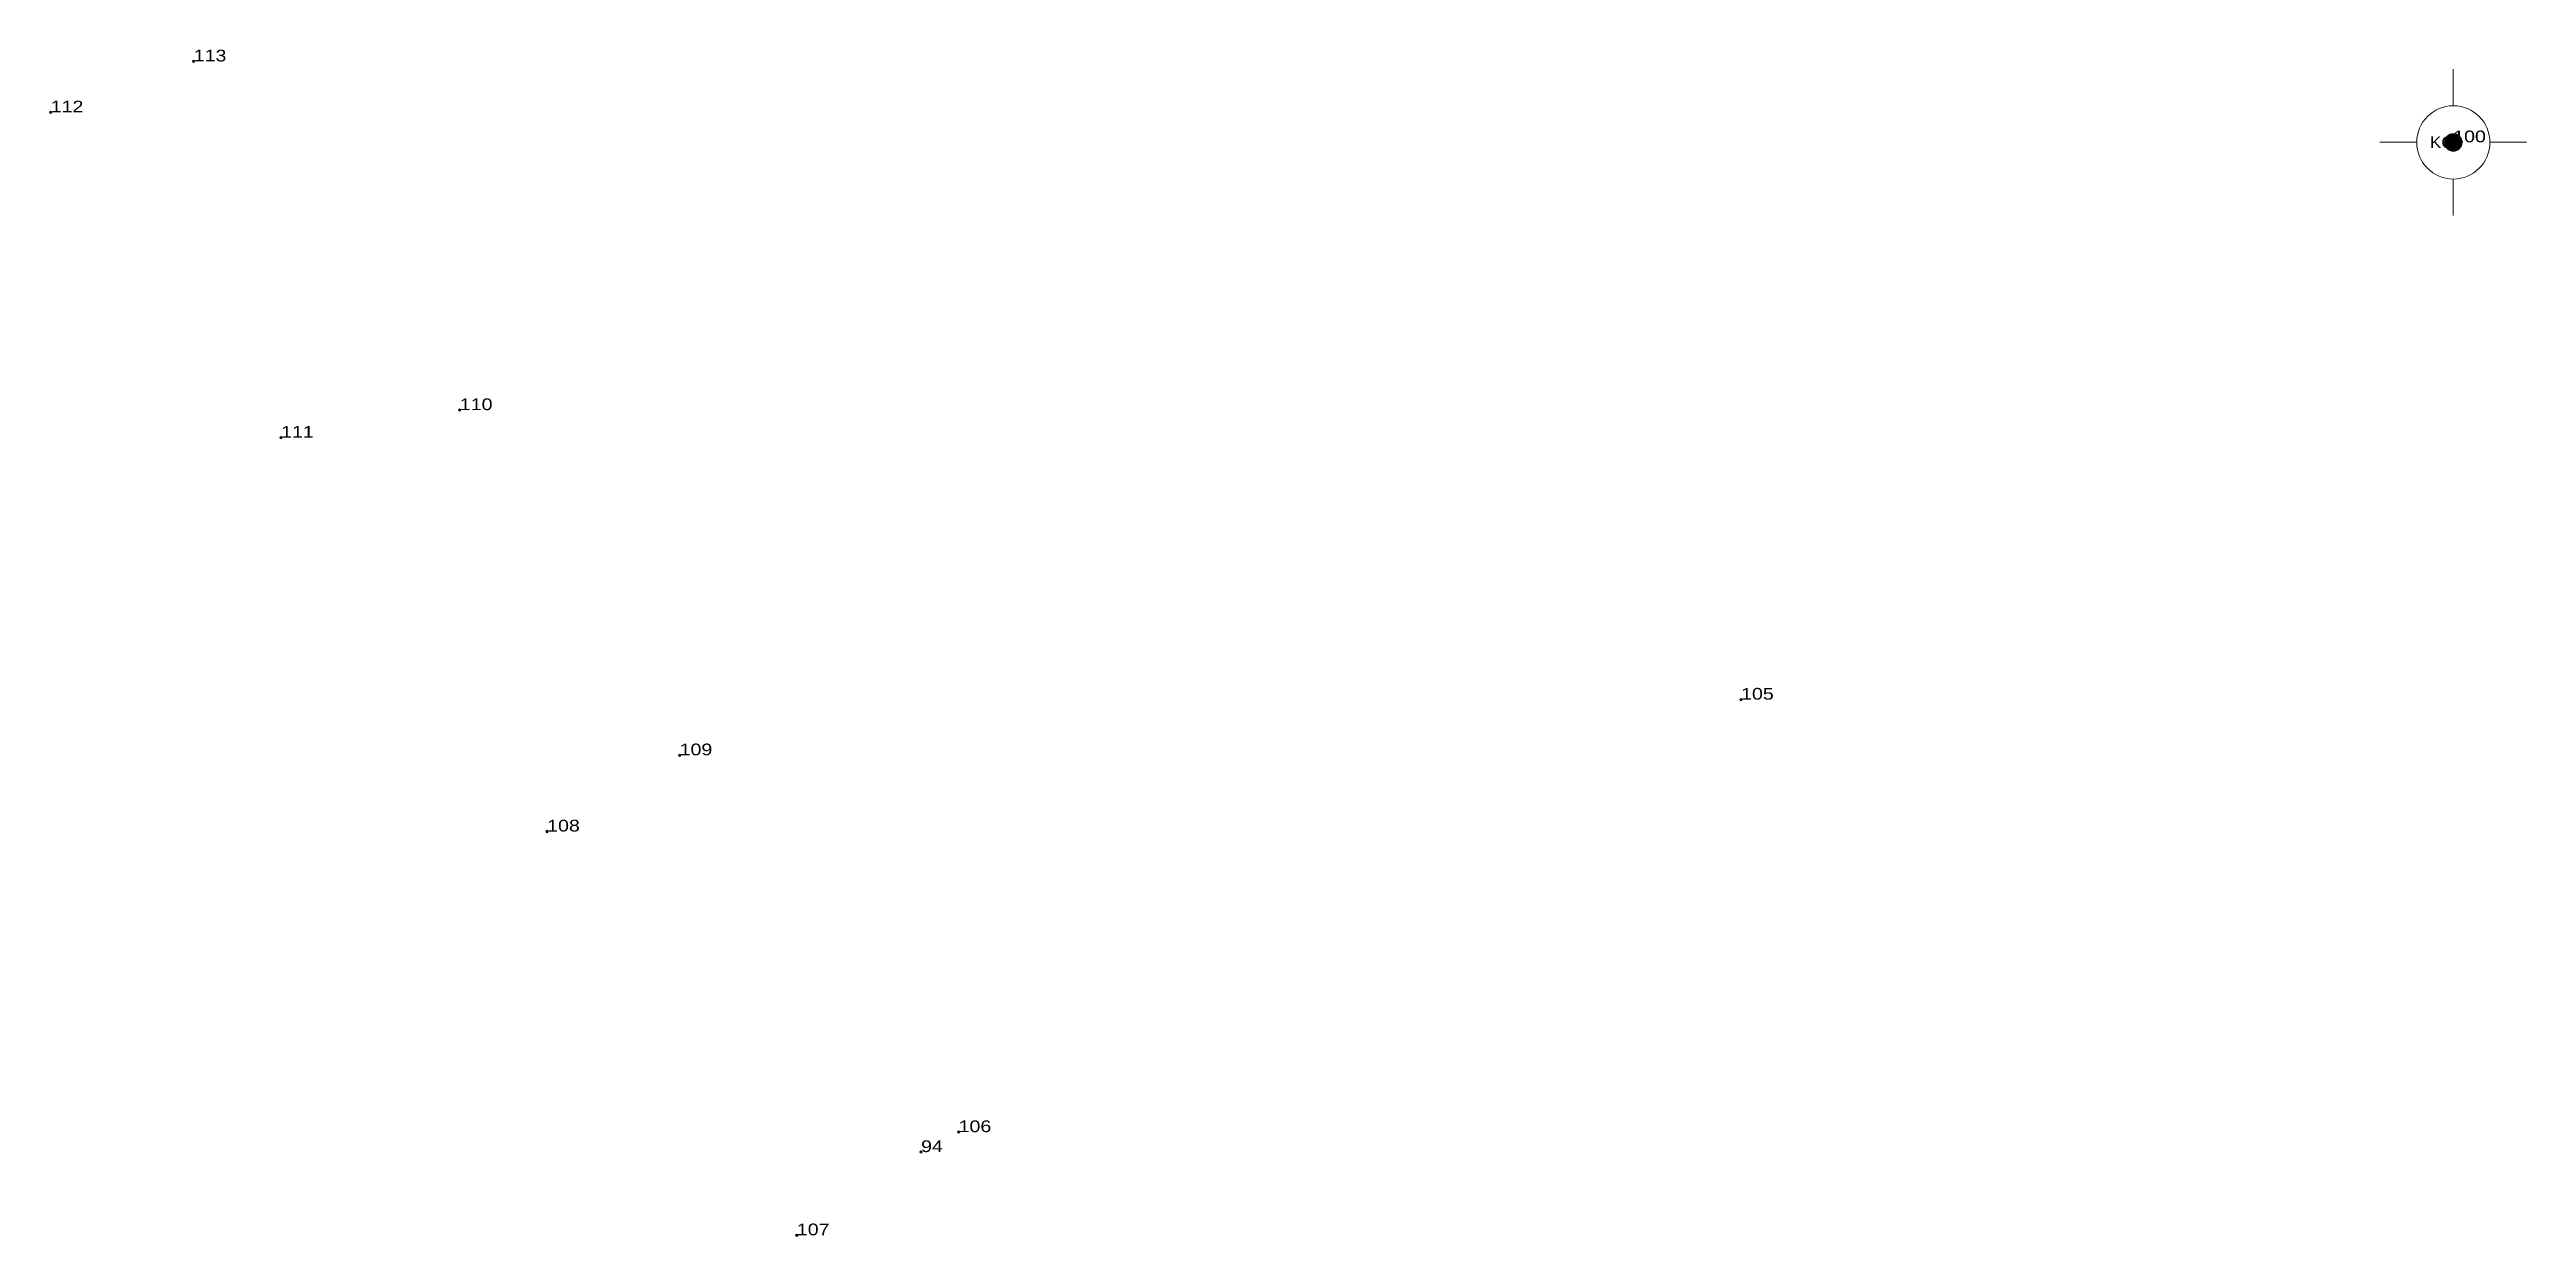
# Model space of a CAD drawing. Header units: metres. Extents: x 548025 to 549900, y 1837473 to 1838819.
# Drawn here: x 548452.72 to 548494.98, y 1838299.78 to 1838320.03 of the extents above; entities that cross this region are included whole.
import ezdxf
from ezdxf.enums import TextEntityAlignment as Align

# ---------------------------------------------------------------- set-up
doc = ezdxf.new("R2010")
doc.units = ezdxf.units.M
doc.header["$LTSCALE"] = 0.08
doc.header["$PDMODE"] = 32
doc.header["$PDSIZE"] = 0.04
doc.layers.add('12', color=7, linetype='Continuous')
doc.layers.add('9', color=7, linetype='Continuous')
doc.layers.add('7', color=7, linetype='Continuous', lineweight=13)

msp = doc.modelspace()

# ---------------------------------------------------------------- texts
at = {"layer": '12', "width": 1.25}
for s, p in [('113', (548455.18, 1838319.83)), ('113', (548455.18, 1838319.83)), ('113', (548455.18, 1838319.83)), ('113', (548455.18, 1838319.83)), ('112', (548452.74, 1838318.96)), ('112', (548452.74, 1838318.96)), ('112', (548452.74, 1838318.96)), ('112', (548452.74, 1838318.96)), ('110', (548459.72, 1838313.88)), ('110', (548459.72, 1838313.88)), ('110', (548459.72, 1838313.88)), ('110', (548459.72, 1838313.88)), ('111', (548456.67, 1838313.41)), ('111', (548456.67, 1838313.41)), ('111', (548456.67, 1838313.41)), ('111', (548456.67, 1838313.41)), ('105', (548481.58, 1838308.94)), ('105', (548481.58, 1838308.94)), ('105', (548481.58, 1838308.94)), ('105', (548481.58, 1838308.94)), ('109', (548463.47, 1838307.99)), ('109', (548463.47, 1838307.99)), ('109', (548463.47, 1838307.99)), ('109', (548463.47, 1838307.99)), ('108', (548461.21, 1838306.69)), ('108', (548461.21, 1838306.69)), ('108', (548461.21, 1838306.69)), ('108', (548461.21, 1838306.69)), ('106', (548468.23, 1838301.56)), ('106', (548468.23, 1838301.56)), ('106', (548468.23, 1838301.56)), ('106', (548468.23, 1838301.56)), ('94', (548467.59, 1838301.22)), ('94', (548467.59, 1838301.22)), ('94', (548467.59, 1838301.22)), ('94', (548467.59, 1838301.22)), ('107', (548465.47, 1838299.8)), ('107', (548465.47, 1838299.8)), ('107', (548465.47, 1838299.8)), ('107', (548465.47, 1838299.8))]:
    msp.add_text(s, height=0.2, dxfattribs=at).set_placement(p)
at = {"layer": '7', "width": 1.25}
msp.add_text('100', height=0.2, dxfattribs=at).set_placement((548493.73, 1838318.45))
msp.add_text('100', height=0.2, dxfattribs=at).set_placement((548493.73, 1838318.45))
msp.add_text('100', height=0.2, dxfattribs=at).set_placement((548493.73, 1838318.45))
msp.add_text('100', height=0.2, dxfattribs=at).set_placement((548493.73, 1838318.45))
at = {"layer": '9', "width": 1.1}
msp.add_text('KC', height=0.2, dxfattribs=at).set_placement((548493.74, 1838318.35), align=Align.RIGHT)
msp.add_text('KC', height=0.2, dxfattribs=at).set_placement((548493.74, 1838318.35), align=Align.RIGHT)
msp.add_text('KC', height=0.2, dxfattribs=at).set_placement((548493.74, 1838318.35), align=Align.RIGHT)
msp.add_text('KC', height=0.2, dxfattribs=at).set_placement((548493.74, 1838318.35), align=Align.RIGHT)

# ---------------------------------------------------------------- hatches: boundary and pattern name
at = {"layer": '7'}
msp.add_hatch(color=256, dxfattribs=at).paths.add_polyline_path([(548493.73247, 1838318.29852, 1), (548493.73247, 1838318.59852, 1)])
msp.add_hatch(color=256, dxfattribs=at).paths.add_polyline_path([(548493.73247, 1838318.29852, 1), (548493.73247, 1838318.59852, 1)])
msp.add_hatch(color=256, dxfattribs=at).paths.add_polyline_path([(548493.73247, 1838318.29852, 1), (548493.73247, 1838318.59852, 1)])
msp.add_hatch(color=256, dxfattribs=at).paths.add_polyline_path([(548493.73247, 1838318.29852, 1), (548493.73247, 1838318.59852, 1)])

# ---------------------------------------------------------------- linework, layer by layer
for p, q in [((548493.73, 1838319.07), (548493.73, 1838319.7)), ((548493.73, 1838319.07), (548493.73, 1838319.7)), ((548493.73, 1838319.07), (548493.73, 1838319.7)), ((548493.73, 1838319.07), (548493.73, 1838319.7)), ((548493.11, 1838318.45), (548492.48, 1838318.45)), ((548493.11, 1838318.45), (548492.48, 1838318.45)), ((548493.11, 1838318.45), (548492.48, 1838318.45)), ((548493.11, 1838318.45), (548492.48, 1838318.45)), ((548494.98, 1838318.45), (548494.36, 1838318.45)), ((548494.98, 1838318.45), (548494.36, 1838318.45)), ((548494.98, 1838318.45), (548494.36, 1838318.45)), ((548494.98, 1838318.45), (548494.36, 1838318.45)), ((548493.73, 1838317.2), (548493.73, 1838317.82)), ((548493.73, 1838317.2), (548493.73, 1838317.82)), ((548493.73, 1838317.2), (548493.73, 1838317.82)), ((548493.73, 1838317.2), (548493.73, 1838317.82))]:
    msp.add_line(p, q, dxfattribs=at)
for radius in [0.625, 0.625, 0.625, 0.625, 0.15, 0.15, 0.15, 0.15]:
    msp.add_circle((548493.73247, 1838318.44852), radius, dxfattribs=at)
for p in [(548455.18, 1838319.83), (548452.74, 1838318.96), (548459.72, 1838313.88), (548456.67, 1838313.41), (548481.58, 1838308.94), (548463.47, 1838307.99), (548461.21, 1838306.69), (548468.23, 1838301.56), (548467.59, 1838301.22), (548465.47, 1838299.8)]:
    msp.add_point(p, dxfattribs=at)

msp.set_redraw_order([(e.dxf.handle, doc.entitydb.next_handle()) for e in msp.query("TEXT MTEXT ATTDEF DIMENSION ARC_DIMENSION")])  # texts and dimensions are drawn at this point

doc.saveas('drawing.dxf')
